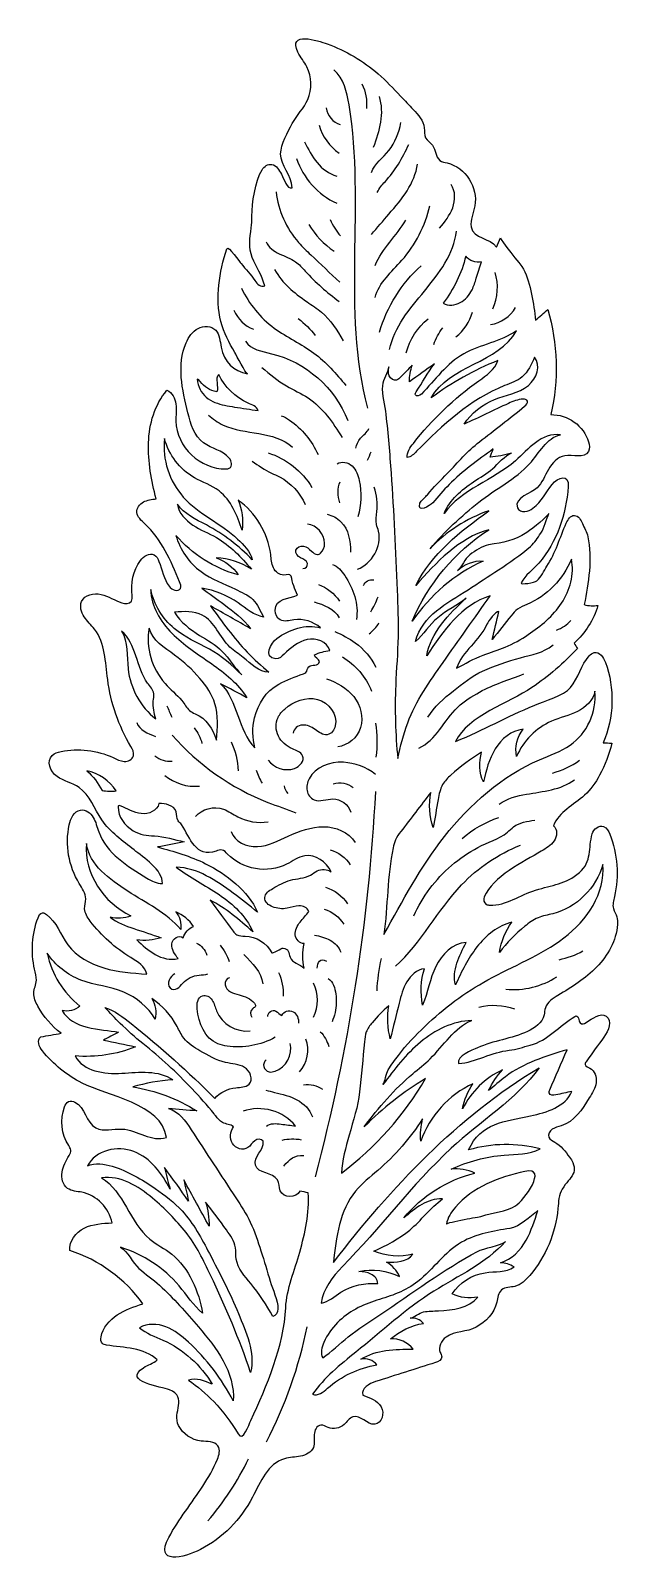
# Model space of a CAD drawing. Extents: x 8.1 to 17.7, y -25 to 0.
import ezdxf

# ---------------------------------------------------------------- set-up
doc = ezdxf.new("R2010")
doc.units = 0
doc.layers.add('LINES', color=7, linetype='CONTINUOUS')
doc.layers.add('SHAPE', color=7, linetype='CONTINUOUS')

# ---------------------------------------------------------------- blocks, each defined once
blk = doc.blocks.new('BLOCK_2')
at = {"layer": 'SHAPE', "color": 7}
for points, knots in [([(15.407, -16.543), (15.669, -16.426), (15.963, -16.396), (16.224, -16.276), (16.343, -16.221), (16.463, -16.135), (16.493, -16.007), (16.502, -15.968), (16.502, -15.928), (16.514, -15.89), (16.543, -15.796), (16.635, -15.738), (16.72, -15.688), (16.945, -15.554), (17.169, -15.413), (17.352, -15.224), (17.533, -15.036), (17.672, -14.795), (17.69, -14.533), (17.693, -14.49), (17.693, -14.447), (17.68, -14.406), (17.665, -14.36), (17.636, -14.319), (17.623, -14.273), (17.607, -14.209), (17.626, -14.141), (17.641, -14.077), (17.72, -13.741), (17.693, -13.381), (17.564, -13.061), (17.543, -13.009), (17.516, -12.955), (17.464, -12.935), (17.387, -12.905), (17.302, -12.976), (17.279, -13.055), (17.211, -13.286), (17.28, -13.507), (17.07, -13.684), (16.844, -13.874), (16.624, -13.887), (16.356, -13.971), (16.104, -14.049), (15.873, -14.227), (15.609, -14.217), (15.589, -14.216), (15.568, -14.214), (15.55, -14.204), (15.509, -14.181), (15.5, -14.123), (15.518, -14.08), (15.65, -13.753), (16.163, -13.509), (16.447, -13.338), (16.525, -13.292), (16.607, -13.245), (16.657, -13.17), (16.708, -13.095), (16.716, -12.982), (16.648, -12.921), (16.73, -12.696), (16.978, -12.587), (17.153, -12.425), (17.254, -12.332), (17.333, -12.218), (17.399, -12.098), (17.489, -11.935), (17.556, -11.758), (17.597, -11.576), (17.55, -11.573), (17.502, -11.571), (17.455, -11.568), (17.635, -11.158), (17.649, -10.679), (17.494, -10.259), (17.463, -10.175), (17.396, -10.076), (17.308, -10.098), (17.277, -10.105), (17.252, -10.127), (17.23, -10.151), (17.093, -10.297), (17.053, -10.513), (16.925, -10.667), (16.812, -10.803), (16.502, -10.885), (16.34, -10.954), (15.863, -11.155), (15.526, -11.349), (15.049, -11.55), (15.25, -11.125), (15.924, -10.921), (16.296, -10.668), (16.567, -10.484), (16.816, -10.269), (17.038, -10.029), (17.02, -10.001), (17.002, -9.973), (16.983, -9.945), (17.166, -9.78), (17.302, -9.564), (17.372, -9.328), (17.298, -9.34), (17.221, -9.336), (17.148, -9.316), (17.217, -8.966), (17.284, -8.561), (17.206, -8.208), (17.19, -8.133), (17.151, -8.064), (17.12, -7.994), (17.094, -7.933), (17.054, -7.863), (16.988, -7.862), (16.923, -7.862), (16.882, -7.928), (16.856, -7.987), (16.751, -8.221), (16.681, -8.472), (16.54, -8.689), (16.496, -8.756), (16.438, -8.873), (16.377, -8.926), (16.343, -8.957), (16.1, -8.999), (16.121, -8.958), (16.181, -8.841), (16.319, -8.741), (16.405, -8.641), (16.707, -8.292), (16.852, -7.851), (16.887, -7.391), (16.904, -7.175), (16.719, -7.24), (16.625, -7.355), (16.515, -7.491), (16.462, -7.635), (16.311, -7.742), (16.272, -7.77), (16.228, -7.796), (16.179, -7.8), (16.131, -7.804), (16.077, -7.782), (16.059, -7.736), (15.994, -7.574), (16.295, -7.495), (16.378, -7.412), (16.462, -7.328), (16.507, -7.214), (16.566, -7.111), (16.626, -7.009), (16.712, -6.908), (16.829, -6.888), (16.965, -6.865), (17.148, -6.939), (17.216, -6.819), (17.243, -6.772), (17.235, -6.714), (17.219, -6.662), (17.142, -6.401), (16.876, -6.209), (16.604, -6.218), (16.735, -5.654), (16.717, -5.057), (16.553, -4.502), (16.487, -4.561), (16.421, -4.619), (16.354, -4.677), (16.324, -4.411), (16.281, -4.085), (16.157, -3.844), (16.119, -3.77), (15.768, -3.367), (15.782, -3.334), (15.761, -3.385), (15.74, -3.437), (15.715, -3.486), (15.617, -3.328), (15.334, -3.356), (15.304, -3.157), (15.287, -3.041), (15.343, -2.929), (15.364, -2.814), (15.421, -2.513), (15.21, -2.186), (14.913, -2.114), (14.872, -2.104), (14.828, -2.097), (14.794, -2.072), (14.719, -2.016), (14.728, -1.9), (14.672, -1.825), (14.639, -1.781), (14.585, -1.753), (14.561, -1.704), (14.535, -1.655), (14.545, -1.595), (14.539, -1.54), (14.526, -1.423), (14.441, -1.328), (14.359, -1.242), (14.291, -1.17), (14.222, -1.097), (14.153, -1.024), (14.035, -0.899), (13.917, -0.775), (13.788, -0.662), (13.544, -0.45), (13.261, -0.284), (12.957, -0.172), (12.811, -0.118), (12.302, 0.043), (12.479, -0.309), (12.52, -0.392), (12.581, -0.464), (12.624, -0.546), (12.708, -0.709), (12.714, -0.909), (12.64, -1.077), (12.577, -1.22), (12.462, -1.334), (12.387, -1.47), (12.314, -1.602), (12.2, -1.813), (12.197, -1.966), (12.193, -2.161), (12.385, -2.316), (12.383, -2.517), (12.343, -2.537), (12.303, -2.49), (12.283, -2.45), (12.259, -2.399), (12.233, -2.349), (12.209, -2.298), (12.174, -2.229), (12.13, -2.152), (12.054, -2.139), (11.99, -2.128), (11.927, -2.17), (11.893, -2.226), (11.775, -2.417), (11.733, -2.763), (11.728, -2.982), (11.726, -3.046), (11.728, -3.111), (11.718, -3.174), (11.693, -3.336), (11.671, -3.497), (11.734, -3.654), (11.798, -3.813), (11.895, -3.945), (11.938, -4.118), (11.876, -4.142), (11.812, -4.089), (11.777, -4.033), (11.711, -3.927), (11.627, -3.85), (11.551, -3.752), (11.543, -3.743), (11.337, -3.449), (11.318, -3.512), (11.198, -3.897), (11.125, -4.311), (11.224, -4.701), (11.271, -4.885), (11.356, -5.044), (11.45, -5.206), (11.478, -5.254), (11.621, -5.544), (11.658, -5.552), (11.427, -5.501), (11.277, -5.366), (11.226, -5.117), (11.207, -5.021), (11.206, -4.913), (11.139, -4.842), (11.068, -4.765), (10.942, -4.761), (10.85, -4.811), (10.759, -4.86), (10.697, -4.952), (10.656, -5.048), (10.503, -5.404), (10.589, -5.812), (10.685, -6.188), (10.731, -6.37), (10.788, -6.567), (10.94, -6.678), (11.078, -6.78), (11.242, -6.792), (11.36, -6.927), (11.401, -6.975), (11.415, -7.061), (11.36, -7.091), (11.343, -7.099), (11.324, -7.101), (11.305, -7.101), (10.888, -7.113), (10.498, -6.742), (10.488, -6.325), (10.486, -6.232), (10.501, -6.137), (10.488, -6.045), (10.476, -5.952), (10.429, -5.856), (10.342, -5.82), (10.143, -6.055), (10.053, -6.369), (10.042, -6.677), (10.03, -6.985), (10.092, -7.292), (10.166, -7.591), (10.095, -7.599), (10.023, -7.608), (9.96, -7.642), (9.898, -7.676), (9.847, -7.742), (9.853, -7.813), (9.859, -7.889), (9.925, -7.945), (9.982, -7.997), (10.254, -8.249), (10.406, -8.602), (10.55, -8.944), (10.564, -8.978), (10.578, -9.018), (10.562, -9.051), (10.528, -9.117), (10.422, -9.076), (10.377, -9.016), (10.289, -8.899), (10.268, -8.746), (10.213, -8.61), (10.196, -8.568), (10.174, -8.525), (10.134, -8.504), (10.056, -8.462), (9.963, -8.525), (9.91, -8.596), (9.784, -8.763), (9.753, -8.969), (9.774, -9.171), (9.777, -9.201), (9.78, -9.234), (9.764, -9.26), (9.734, -9.309), (9.663, -9.304), (9.609, -9.287), (9.492, -9.249), (9.388, -9.178), (9.268, -9.15), (9.149, -9.122), (9, -9.153), (8.951, -9.266), (8.916, -9.346), (8.944, -9.441), (8.993, -9.514), (9.041, -9.587), (9.108, -9.646), (9.161, -9.716), (9.335, -9.945), (9.338, -10.253), (9.376, -10.538), (9.427, -10.922), (9.556, -11.295), (9.753, -11.629), (9.78, -11.676), (9.81, -11.728), (9.797, -11.781), (9.781, -11.842), (9.71, -11.875), (9.647, -11.872), (9.583, -11.868), (9.525, -11.837), (9.468, -11.811), (9.203, -11.689), (8.901, -11.654), (8.616, -11.711), (8.563, -11.721), (8.508, -11.736), (8.47, -11.774), (8.374, -11.868), (8.441, -12.04), (8.55, -12.118), (8.66, -12.196), (8.799, -12.223), (8.909, -12.3), (9.087, -12.423), (9.159, -12.647), (9.281, -12.826), (9.418, -13.027), (9.619, -13.168), (9.808, -13.317), (9.953, -13.432), (10.285, -13.65), (10.268, -13.861), (10.177, -13.868), (10.093, -13.82), (10.015, -13.774), (9.697, -13.584), (9.358, -13.369), (9.231, -13.022), (9.201, -12.943), (9.184, -12.858), (9.141, -12.785), (9.097, -12.712), (9.017, -12.652), (8.933, -12.666), (8.826, -12.683), (8.772, -12.803), (8.749, -12.908), (8.68, -13.232), (8.739, -13.583), (8.913, -13.865), (8.961, -13.943), (9.019, -14.024), (9.019, -14.116), (9.019, -14.169), (8.998, -14.221), (9, -14.274), (9.002, -14.349), (9.046, -14.416), (9.091, -14.476), (9.272, -14.714), (9.498, -14.917), (9.752, -15.072), (9.863, -15.14), (9.991, -15.214), (10.014, -15.341), (9.779, -15.325), (9.541, -15.308), (9.314, -15.241), (9.087, -15.175), (8.87, -15.054), (8.728, -14.864), (8.607, -14.7), (8.542, -14.487), (8.376, -14.367), (8.357, -14.353), (8.334, -14.341), (8.311, -14.344), (8.274, -14.348), (8.254, -14.387), (8.24, -14.422), (8.14, -14.688), (8.121, -14.984), (8.185, -15.261), (8.199, -15.32), (8.217, -15.38), (8.213, -15.441), (8.208, -15.512), (8.174, -15.58), (8.171, -15.652), (8.169, -15.727), (8.201, -15.799), (8.237, -15.864), (8.332, -16.034), (8.462, -16.185), (8.616, -16.305), (8.506, -16.325), (8.396, -16.344), (8.286, -16.364), (8.213, -16.413), (8.258, -16.526), (8.313, -16.593), (8.489, -16.811), (8.711, -16.991), (8.96, -17.119), (9.351, -17.32), (10.263, -17.457), (10.333, -18.003), (10.099, -18.09), (9.859, -17.879), (9.61, -17.867), (9.466, -17.86), (9.311, -17.918), (9.185, -17.848), (9.024, -17.76), (9.006, -17.512), (8.843, -17.428), (8.811, -17.411), (8.771, -17.403), (8.738, -17.418), (8.704, -17.434), (8.686, -17.471), (8.673, -17.506), (8.596, -17.712), (8.622, -17.953), (8.74, -18.138), (8.755, -18.161), (8.771, -18.184), (8.774, -18.212), (8.777, -18.243), (8.762, -18.273), (8.746, -18.301), (8.699, -18.387), (8.649, -18.474), (8.633, -18.571), (8.617, -18.667), (8.643, -18.778), (8.723, -18.835), (8.789, -18.882), (8.875, -18.884), (8.955, -18.899), (9.198, -18.947), (9.402, -19.154), (9.448, -19.397), (9.293, -19.405), (9.134, -19.414), (8.995, -19.482), (8.856, -19.551), (8.742, -19.695), (8.759, -19.849), (9.235, -20.002), (9.659, -20.311), (9.95, -20.717), (9.805, -20.765), (9.659, -20.814), (9.532, -20.899), (9.405, -20.983), (9.297, -21.108), (9.268, -21.258), (9.261, -21.296), (9.261, -21.341), (9.29, -21.367), (9.308, -21.382), (9.332, -21.387), (9.356, -21.391), (9.645, -21.435), (9.971, -21.431), (10.184, -21.631), (10.122, -21.692), (10.03, -21.711), (9.958, -21.759), (9.608, -21.99), (10.262, -22.07), (10.382, -22.118), (10.693, -22.244), (10.422, -22.485), (10.533, -22.703), (10.604, -22.841), (10.747, -22.939), (10.901, -22.955), (11, -22.965), (11.121, -22.953), (11.175, -23.036), (11.217, -23.099), (11.194, -23.183), (11.165, -23.253), (11.039, -23.561), (10.835, -23.827), (10.645, -24.098), (10.548, -24.237), (10.453, -24.377), (10.373, -24.527), (10.13, -24.982), (10.617, -24.862), (10.888, -24.724), (11.251, -24.541), (11.547, -24.231), (11.736, -23.873), (11.868, -23.624), (11.988, -23.321), (12.259, -23.243), (12.344, -23.218), (12.434, -23.221), (12.521, -23.203), (12.608, -23.186), (12.698, -23.141), (12.731, -23.058), (12.756, -22.993), (12.74, -22.921), (12.744, -22.851), (12.747, -22.782), (12.785, -22.701), (12.854, -22.696), (12.896, -22.693), (12.934, -22.719), (12.973, -22.734), (13.058, -22.768), (13.163, -22.749), (13.231, -22.687), (13.279, -22.644), (13.314, -22.58), (13.376, -22.561), (13.499, -22.524), (13.603, -22.692), (13.731, -22.681), (13.851, -22.671), (13.896, -22.5), (13.834, -22.397), (13.771, -22.294), (13.649, -22.246), (13.536, -22.205), (13.506, -22.097), (13.638, -22.02), (13.745, -21.986), (14.071, -21.882), (14.396, -21.779), (14.721, -21.675), (14.769, -21.66), (14.826, -21.632), (14.825, -21.581), (14.825, -21.557), (14.81, -21.536), (14.8, -21.514), (14.76, -21.424), (14.813, -21.315), (14.894, -21.259), (15.041, -21.157), (15.232, -21.186), (15.388, -21.098), (15.544, -21.01), (15.681, -20.873), (15.723, -20.693), (15.74, -20.621), (15.744, -20.538), (15.801, -20.49), (15.859, -20.441), (15.944, -20.45), (16.018, -20.433), (16.117, -20.408), (16.195, -20.332), (16.261, -20.255), (16.521, -19.949), (16.683, -19.562), (16.719, -19.162), (16.729, -19.053), (16.731, -18.938), (16.789, -18.846), (16.92, -18.638), (17.087, -18.574), (16.909, -18.328), (16.84, -18.233), (16.769, -18.136), (16.667, -18.079), (16.631, -18.058), (16.588, -18.041), (16.572, -18.002), (16.551, -17.955), (16.583, -17.898), (16.626, -17.87), (16.67, -17.842), (16.723, -17.834), (16.772, -17.817), (16.982, -17.748), (17.115, -17.547), (17.231, -17.36), (17.279, -17.282), (17.328, -17.201), (17.342, -17.111), (17.354, -17.02), (17.321, -16.916), (17.24, -16.874), (17.21, -16.859), (17.171, -16.847), (17.166, -16.814), (17.162, -16.793), (17.175, -16.773), (17.188, -16.756), (17.282, -16.627), (17.376, -16.497), (17.47, -16.367), (17.545, -16.265), (17.612, -16.102), (17.507, -16.029), (17.407, -15.96), (17.283, -16.066), (17.179, -16.131), (17.149, -16.15), (17.106, -16.164), (17.08, -16.138), (17.06, -16.119), (17.064, -16.086), (17.056, -16.059), (17.049, -16.032), (17.011, -16.009), (16.996, -16.033), (16.739, -16.18), (16.553, -16.427), (16.267, -16.5), (16.148, -16.53), (16.047, -16.572), (15.925, -16.583), (15.64, -16.61), (15.382, -16.781), (15.096, -16.801), (15.06, -16.675), (15.321, -16.581), (15.407, -16.543)], [0, 0, 0, 0, 1, 1, 1, 2, 2, 2, 3, 3, 3, 4, 4, 4, 5, 5, 5, 6, 6, 6, 7, 7, 7, 8, 8, 8, 9, 9, 9, 10, 10, 10, 11, 11, 11, 12, 12, 12, 13, 13, 13, 14, 14, 14, 15, 15, 15, 16, 16, 16, 17, 17, 17, 18, 18, 18, 19, 19, 19, 20, 20, 20, 21, 21, 21, 22, 22, 22, 23, 23, 23, 24, 24, 24, 25, 25, 25, 26, 26, 26, 27, 27, 27, 28, 28, 28, 29, 29, 29, 30, 30, 30, 31, 31, 31, 32, 32, 32, 33, 33, 33, 34, 34, 34, 35, 35, 35, 36, 36, 36, 37, 37, 37, 38, 38, 38, 39, 39, 39, 40, 40, 40, 41, 41, 41, 42, 42, 42, 43, 43, 43, 44, 44, 44, 45, 45, 45, 46, 46, 46, 47, 47, 47, 48, 48, 48, 49, 49, 49, 50, 50, 50, 51, 51, 51, 52, 52, 52, 53, 53, 53, 54, 54, 54, 55, 55, 55, 56, 56, 56, 57, 57, 57, 58, 58, 58, 59, 59, 59, 60, 60, 60, 61, 61, 61, 62, 62, 62, 63, 63, 63, 64, 64, 64, 65, 65, 65, 66, 66, 66, 67, 67, 67, 68, 68, 68, 69, 69, 69, 70, 70, 70, 71, 71, 71, 72, 72, 72, 73, 73, 73, 74, 74, 74, 75, 75, 75, 76, 76, 76, 77, 77, 77, 78, 78, 78, 79, 79, 79, 80, 80, 80, 81, 81, 81, 82, 82, 82, 83, 83, 83, 84, 84, 84, 85, 85, 85, 86, 86, 86, 87, 87, 87, 88, 88, 88, 89, 89, 89, 90, 90, 90, 91, 91, 91, 92, 92, 92, 93, 93, 93, 94, 94, 94, 95, 95, 95, 96, 96, 96, 97, 97, 97, 98, 98, 98, 99, 99, 99, 100, 100, 100, 101, 101, 101, 102, 102, 102, 103, 103, 103, 104, 104, 104, 105, 105, 105, 106, 106, 106, 107, 107, 107, 108, 108, 108, 109, 109, 109, 110, 110, 110, 111, 111, 111, 112, 112, 112, 113, 113, 113, 114, 114, 114, 115, 115, 115, 116, 116, 116, 117, 117, 117, 118, 118, 118, 119, 119, 119, 120, 120, 120, 121, 121, 121, 122, 122, 122, 123, 123, 123, 124, 124, 124, 125, 125, 125, 126, 126, 126, 127, 127, 127, 128, 128, 128, 129, 129, 129, 130, 130, 130, 131, 131, 131, 132, 132, 132, 133, 133, 133, 134, 134, 134, 135, 135, 135, 136, 136, 136, 137, 137, 137, 138, 138, 138, 139, 139, 139, 140, 140, 140, 141, 141, 141, 142, 142, 142, 143, 143, 143, 144, 144, 144, 145, 145, 145, 146, 146, 146, 147, 147, 147, 148, 148, 148, 149, 149, 149, 150, 150, 150, 151, 151, 151, 152, 152, 152, 153, 153, 153, 154, 154, 154, 155, 155, 155, 156, 156, 156, 157, 157, 157, 158, 158, 158, 159, 159, 159, 160, 160, 160, 161, 161, 161, 162, 162, 162, 163, 163, 163, 164, 164, 164, 165, 165, 165, 166, 166, 166, 167, 167, 167, 168, 168, 168, 169, 169, 169, 170, 170, 170, 171, 171, 171, 172, 172, 172, 173, 173, 173, 174, 174, 174, 175, 175, 175, 176, 176, 176, 177, 177, 177, 178, 178, 178, 179, 179, 179, 180, 180, 180, 181, 181, 181, 182, 182, 182, 183, 183, 183, 184, 184, 184, 185, 185, 185, 186, 186, 186, 187, 187, 187, 188, 188, 188, 189, 189, 189, 190, 190, 190, 191, 191, 191, 192, 192, 192, 193, 193, 193, 194, 194, 194, 195, 195, 195, 196, 196, 196, 197, 197, 197, 198, 198, 198, 199, 199, 199, 200, 200, 200, 201, 201, 201, 202, 202, 202, 203, 203, 203, 204, 204, 204, 205, 205, 205, 206, 206, 206, 207, 207, 207, 208, 208, 208, 209, 209, 209, 210, 210, 210, 211, 211, 211, 212, 212, 212, 213, 213, 213, 214, 214, 214, 215, 215, 215, 216, 216, 216, 217, 217, 217, 218, 218, 218, 219, 219, 219, 220, 220, 220, 221, 221, 221, 222, 222, 222, 223, 223, 223, 224, 224, 224, 225, 225, 225, 226, 226, 226, 227, 227, 227, 228, 228, 228, 229, 229, 229, 230, 230, 230, 230]), ([(15.217, -3.632), (15.273, -3.711), (15.38, -3.749), (15.474, -3.725), (15.445, -3.815), (15.417, -3.905), (15.388, -3.994), (15.368, -4.058), (15.348, -4.121), (15.318, -4.181), (15.275, -4.267), (15.211, -4.345), (15.126, -4.391), (15.04, -4.437), (14.933, -4.446), (14.847, -4.402), (15.022, -4.175), (15.148, -3.911), (15.217, -3.632)], [0, 0, 0, 0, 1, 1, 1, 2, 2, 2, 3, 3, 3, 4, 4, 4, 5, 5, 5, 6, 6, 6, 6]), ([(13.857, -5.747), (13.865, -5.64), (13.946, -5.542), (13.959, -5.439), (13.953, -5.489), (13.949, -5.542), (13.969, -5.587), (13.989, -5.633), (14.041, -5.669), (14.089, -5.654), (14.114, -5.647), (14.133, -5.627), (14.152, -5.608), (14.216, -5.542), (14.279, -5.477), (14.343, -5.412), (14.313, -5.498), (14.298, -5.59), (14.297, -5.682), (14.433, -5.584), (14.569, -5.487), (14.706, -5.389), (14.592, -5.536), (14.509, -5.692), (14.409, -5.846), (14.399, -5.861), (14.389, -5.878), (14.394, -5.895), (14.407, -5.933), (14.465, -5.91), (14.492, -5.882), (14.714, -5.653), (14.906, -5.385), (15.182, -5.227), (15.454, -5.071), (15.788, -5.035), (16.041, -4.849), (15.757, -5.376), (14.94, -5.418), (14.654, -5.944), (14.987, -5.696), (15.352, -5.491), (15.738, -5.336), (15.692, -5.482), (15.554, -5.577), (15.428, -5.666), (15.025, -5.952), (14.664, -6.297), (14.361, -6.687), (14.308, -6.755), (14.255, -6.831), (14.26, -6.917), (14.322, -6.908), (14.371, -6.861), (14.415, -6.816), (14.837, -6.387), (15.292, -5.968), (15.85, -5.745), (15.949, -5.706), (16.053, -5.671), (16.135, -5.603), (16.234, -5.52), (16.289, -5.397), (16.338, -5.278), (16.449, -5.415), (16.374, -5.631), (16.237, -5.742), (16.074, -5.875), (15.871, -5.898), (15.684, -5.972), (15.498, -6.044), (15.295, -6.203), (15.191, -6.374), (15.431, -6.261), (15.671, -6.147), (15.912, -6.034), (15.99, -5.998), (16.064, -5.971), (16.15, -5.963), (16.178, -5.96), (16.211, -5.97), (16.221, -5.996), (16.233, -6.028), (16.203, -6.06), (16.176, -6.082), (15.933, -6.278), (15.687, -6.471), (15.439, -6.661), (15.243, -6.81), (15.092, -6.997), (14.919, -7.173), (14.807, -7.288), (14.69, -7.399), (14.59, -7.525), (14.566, -7.556), (14.479, -7.629), (14.469, -7.661), (14.412, -7.843), (14.635, -7.7), (14.677, -7.657), (14.769, -7.559), (14.852, -7.451), (14.945, -7.357), (15.156, -7.144), (15.421, -6.955), (15.663, -6.778), (15.646, -6.824), (15.629, -6.869), (15.612, -6.914), (15.73, -6.9), (15.847, -6.878), (15.961, -6.847), (15.854, -6.876), (15.741, -7.027), (15.657, -7.097), (15.56, -7.178), (15.447, -7.242), (15.343, -7.313), (15.149, -7.448), (14.953, -7.601), (14.865, -7.828), (15.146, -7.435), (15.66, -7.289), (16.025, -6.972), (16.136, -6.876), (16.234, -6.763), (16.351, -6.675), (16.469, -6.587), (16.616, -6.524), (16.762, -6.547), (16.53, -6.592), (16.417, -6.847), (16.257, -7.02), (16.03, -7.266), (15.692, -7.436), (15.43, -7.645), (15.143, -7.875), (14.871, -8.124), (14.634, -8.406), (14.896, -8.126), (15.227, -7.911), (15.59, -7.786), (15.124, -8.122), (14.658, -8.493), (14.399, -9.006), (14.737, -8.627), (15.102, -8.231), (15.59, -8.094), (15.038, -8.452), (14.597, -8.98), (14.343, -9.588), (14.63, -9.162), (15.036, -8.818), (15.502, -8.605), (15.349, -8.594), (15.192, -8.653), (15.083, -8.762), (15.159, -8.686), (15.194, -8.579), (15.283, -8.506), (15.37, -8.434), (15.477, -8.363), (15.589, -8.342), (15.839, -8.297), (15.989, -8.281), (16.212, -8.139), (16.319, -8.07), (16.554, -7.873), (16.573, -7.83), (16.54, -7.906), (16.491, -8.077), (16.441, -8.149), (16.383, -8.232), (16.347, -8.298), (16.272, -8.366), (16.111, -8.509), (15.931, -8.63), (15.751, -8.747), (15.585, -8.856), (15.42, -8.964), (15.254, -9.073), (14.905, -9.302), (14.513, -9.482), (14.395, -9.919), (14.528, -9.795), (14.622, -9.651), (14.758, -9.531), (14.898, -9.407), (15.089, -9.331), (15.223, -9.208), (14.942, -9.475), (14.646, -9.769), (14.579, -10.151), (14.847, -9.747), (15.15, -9.315), (15.613, -9.173), (15.358, -9.535), (15.102, -9.897), (14.846, -10.259), (14.626, -10.57), (14.404, -10.886), (14.269, -11.242), (14.198, -11.431), (14.153, -11.628), (14.107, -11.825), (14.069, -11.428), (14.057, -11.029), (14.073, -10.63), (14.084, -10.366), (14.107, -10.102), (14.112, -9.838), (14.118, -9.586), (14.107, -9.334), (14.097, -9.082), (14.07, -8.444), (14.044, -7.807), (13.998, -7.171), (13.975, -6.853), (13.948, -6.535), (13.913, -6.218), (13.897, -6.071), (13.845, -5.894), (13.857, -5.747)], [0, 0, 0, 0, 1, 1, 1, 2, 2, 2, 3, 3, 3, 4, 4, 4, 5, 5, 5, 6, 6, 6, 7, 7, 7, 8, 8, 8, 9, 9, 9, 10, 10, 10, 11, 11, 11, 12, 12, 12, 13, 13, 13, 14, 14, 14, 15, 15, 15, 16, 16, 16, 17, 17, 17, 18, 18, 18, 19, 19, 19, 20, 20, 20, 21, 21, 21, 22, 22, 22, 23, 23, 23, 24, 24, 24, 25, 25, 25, 26, 26, 26, 27, 27, 27, 28, 28, 28, 29, 29, 29, 30, 30, 30, 31, 31, 31, 32, 32, 32, 33, 33, 33, 34, 34, 34, 35, 35, 35, 36, 36, 36, 37, 37, 37, 38, 38, 38, 39, 39, 39, 40, 40, 40, 41, 41, 41, 42, 42, 42, 43, 43, 43, 44, 44, 44, 45, 45, 45, 46, 46, 46, 47, 47, 47, 48, 48, 48, 49, 49, 49, 50, 50, 50, 51, 51, 51, 52, 52, 52, 53, 53, 53, 54, 54, 54, 55, 55, 55, 56, 56, 56, 57, 57, 57, 58, 58, 58, 59, 59, 59, 60, 60, 60, 61, 61, 61, 62, 62, 62, 63, 63, 63, 64, 64, 64, 65, 65, 65, 66, 66, 66, 67, 67, 67, 68, 68, 68, 69, 69, 69, 70, 70, 70, 71, 71, 71, 72, 72, 72, 73, 73, 73, 74, 74, 74, 74]), ([(11.126, -6.018), (11.025, -5.976), (10.931, -5.905), (10.882, -5.807), (10.857, -5.755), (10.846, -5.698), (10.834, -5.642), (10.856, -5.639), (10.872, -5.66), (10.885, -5.678), (10.949, -5.766), (11.048, -5.828), (11.155, -5.846), (11.194, -5.756), (11.118, -5.631), (11.188, -5.562), (11.285, -5.768), (11.458, -5.936), (11.667, -6.028), (11.732, -6.057), (11.807, -6.086), (11.831, -6.152), (11.703, -6.133), (11.574, -6.113), (11.446, -6.094), (11.337, -6.077), (11.228, -6.06), (11.126, -6.018)], [0, 0, 0, 0, 1, 1, 1, 2, 2, 2, 3, 3, 3, 4, 4, 4, 5, 5, 5, 6, 6, 6, 7, 7, 7, 8, 8, 8, 9, 9, 9, 9]), ([(10.461, -9.705), (10.633, -9.848), (10.841, -9.937), (11.036, -10.043), (11.232, -10.15), (11.407, -10.306), (11.566, -10.463), (11.447, -10.346), (11.358, -10.194), (11.238, -10.073), (11.134, -9.968), (11.002, -9.896), (10.876, -9.817), (10.717, -9.719), (10.564, -9.603), (10.467, -9.441), (10.619, -9.427), (10.782, -9.416), (10.918, -9.487), (11.124, -9.593), (11.202, -9.847), (11.369, -10.007), (11.436, -10.071), (11.515, -10.119), (11.587, -10.176), (11.717, -10.279), (11.842, -10.421), (12.007, -10.418), (11.884, -10.315), (11.764, -10.208), (11.653, -10.092), (11.43, -9.86), (11.241, -9.598), (11.053, -9.337), (11.271, -9.461), (11.49, -9.584), (11.708, -9.708), (11.589, -9.549), (11.428, -9.429), (11.269, -9.311), (11.15, -9.222), (11.03, -9.133), (10.911, -9.045), (11.123, -9.083), (11.327, -9.167), (11.505, -9.288), (11.636, -9.379), (11.762, -9.493), (11.919, -9.519), (11.865, -9.425), (11.819, -9.309), (11.744, -9.232), (11.672, -9.158), (11.553, -9.11), (11.46, -9.066), (11.271, -8.975), (11.07, -8.903), (10.899, -8.778), (10.701, -8.634), (10.554, -8.422), (10.489, -8.186), (10.752, -8.497), (11.112, -8.724), (11.506, -8.829), (11.419, -8.703), (11.292, -8.605), (11.147, -8.554), (11.35, -8.561), (11.551, -8.625), (11.721, -8.737), (11.552, -8.544), (11.374, -8.352), (11.151, -8.223), (11.025, -8.15), (10.887, -8.099), (10.765, -8.018), (10.643, -7.939), (10.535, -7.822), (10.513, -7.677), (10.622, -7.841), (10.813, -7.924), (10.986, -8.017), (11.263, -8.165), (11.516, -8.357), (11.733, -8.583), (11.709, -8.461), (11.585, -8.329), (11.496, -8.246), (11.222, -7.991), (10.859, -7.84), (10.609, -7.561), (10.38, -7.305), (10.265, -6.95), (10.302, -6.608), (10.372, -6.874), (10.552, -7.109), (10.791, -7.247), (10.923, -7.322), (11.072, -7.369), (11.193, -7.462), (11.393, -7.614), (11.486, -7.865), (11.57, -8.101), (11.589, -7.935), (11.566, -7.764), (11.502, -7.609), (11.791, -7.817), (11.988, -8.146), (12.035, -8.498), (12.044, -8.572), (12.048, -8.647), (12.079, -8.715), (12.11, -8.782), (12.177, -8.84), (12.251, -8.833), (12.293, -8.829), (12.351, -8.811), (12.369, -8.85), (12.389, -8.957), (12.424, -9.062), (12.472, -9.16), (12.324, -9.234), (12.117, -9.196), (12.109, -9.412), (12.106, -9.473), (12.135, -9.537), (12.189, -9.565), (12.256, -9.601), (12.336, -9.574), (12.411, -9.563), (12.566, -9.54), (12.731, -9.59), (12.847, -9.696), (12.605, -9.62), (12.333, -9.726), (12.136, -9.867), (12.042, -9.934), (11.9, -10.183), (12.121, -10.198), (12.172, -10.201), (12.216, -10.162), (12.253, -10.126), (12.362, -10.022), (12.482, -9.918), (12.629, -9.886), (12.776, -9.854), (12.955, -9.92), (13, -10.064), (12.913, -10.074), (12.828, -10.098), (12.749, -10.134), (12.748, -10.181), (12.826, -10.199), (12.828, -10.246), (12.828, -10.281), (12.788, -10.3), (12.753, -10.304), (12.719, -10.307), (12.68, -10.305), (12.656, -10.33), (12.631, -10.355), (12.632, -10.398), (12.607, -10.422), (12.596, -10.432), (12.582, -10.438), (12.569, -10.443), (12.433, -10.494), (12.293, -10.54), (12.166, -10.612), (11.95, -10.733), (11.836, -10.928), (11.772, -11.162), (11.728, -11.321), (11.737, -11.491), (11.778, -11.65), (11.494, -11.369), (11.505, -10.88), (11.216, -10.605), (11.36, -10.682), (11.504, -10.759), (11.648, -10.836), (11.505, -10.606), (11.288, -10.432), (11.067, -10.277), (10.846, -10.121), (10.614, -9.976), (10.424, -9.783), (10.233, -9.591), (10.085, -9.341), (10.078, -9.07), (10.131, -9.316), (10.268, -9.543), (10.461, -9.705)], [0, 0, 0, 0, 1, 1, 1, 2, 2, 2, 3, 3, 3, 4, 4, 4, 5, 5, 5, 6, 6, 6, 7, 7, 7, 8, 8, 8, 9, 9, 9, 10, 10, 10, 11, 11, 11, 12, 12, 12, 13, 13, 13, 14, 14, 14, 15, 15, 15, 16, 16, 16, 17, 17, 17, 18, 18, 18, 19, 19, 19, 20, 20, 20, 21, 21, 21, 22, 22, 22, 23, 23, 23, 24, 24, 24, 25, 25, 25, 26, 26, 26, 27, 27, 27, 28, 28, 28, 29, 29, 29, 30, 30, 30, 31, 31, 31, 32, 32, 32, 33, 33, 33, 34, 34, 34, 35, 35, 35, 36, 36, 36, 37, 37, 37, 38, 38, 38, 39, 39, 39, 40, 40, 40, 41, 41, 41, 42, 42, 42, 43, 43, 43, 44, 44, 44, 45, 45, 45, 46, 46, 46, 47, 47, 47, 48, 48, 48, 49, 49, 49, 50, 50, 50, 51, 51, 51, 52, 52, 52, 53, 53, 53, 54, 54, 54, 55, 55, 55, 56, 56, 56, 57, 57, 57, 58, 58, 58, 59, 59, 59, 60, 60, 60, 61, 61, 61, 62, 62, 62, 63, 63, 63, 64, 64, 64, 64]), ([(16.212, -9.314), (16.538, -9.176), (16.806, -8.905), (16.938, -8.576), (16.99, -8.822), (16.916, -9.082), (16.778, -9.292), (16.641, -9.501), (16.443, -9.666), (16.234, -9.804), (16.116, -9.883), (15.992, -9.955), (15.86, -10.01), (15.742, -10.059), (15.619, -10.094), (15.5, -10.14), (15.349, -10.199), (15.207, -10.277), (15.065, -10.354), (15.159, -10.077), (15.442, -9.902), (15.562, -9.634), (15.582, -9.587), (15.706, -9.421), (15.757, -9.427), (15.721, -9.579), (15.684, -9.732), (15.648, -9.884), (15.752, -9.755), (15.855, -9.625), (15.958, -9.496), (15.989, -9.457), (16.02, -9.418), (16.06, -9.389), (16.106, -9.355), (16.16, -9.336), (16.212, -9.314)], [0, 0, 0, 0, 1, 1, 1, 2, 2, 2, 3, 3, 3, 4, 4, 4, 5, 5, 5, 6, 6, 6, 7, 7, 7, 8, 8, 8, 9, 9, 9, 10, 10, 10, 11, 11, 11, 12, 12, 12, 12]), ([(9.71, -10.363), (9.687, -10.153), (9.715, -9.924), (9.601, -9.746), (9.846, -9.952), (9.838, -10.337), (10.028, -10.595), (10.068, -10.65), (10.118, -10.702), (10.128, -10.769), (10.134, -10.809), (10.124, -10.848), (10.12, -10.888), (10.111, -10.987), (10.135, -11.085), (10.16, -11.18), (9.91, -10.982), (9.744, -10.68), (9.71, -10.363)], [0, 0, 0, 0, 1, 1, 1, 2, 2, 2, 3, 3, 3, 4, 4, 4, 5, 5, 5, 6, 6, 6, 6]), ([(10.051, -9.699), (10.105, -9.898), (10.301, -10.017), (10.467, -10.139), (10.619, -10.249), (10.757, -10.377), (10.879, -10.519), (10.984, -10.642), (11.079, -10.778), (11.126, -10.933), (11.184, -11.123), (11.168, -11.326), (11.151, -11.524), (11.086, -11.344), (10.989, -11.168), (10.805, -11.097), (10.766, -11.082), (10.737, -11.064), (10.713, -11.042), (10.663, -10.998), (10.633, -10.942), (10.583, -10.88), (10.501, -10.78), (10.397, -10.699), (10.311, -10.602), (10.096, -10.36), (9.997, -10.018), (10.051, -9.699)], [0, 0, 0, 0, 1, 1, 1, 2, 2, 2, 3, 3, 3, 4, 4, 4, 5, 5, 5, 6, 6, 6, 7, 7, 7, 8, 8, 8, 9, 9, 9, 9]), ([(15.475, -11.722), (15.426, -11.881), (15.436, -12.057), (15.503, -12.208), (15.548, -12.022), (15.595, -11.832), (15.696, -11.668), (15.796, -11.504), (15.96, -11.367), (16.151, -11.349), (16.053, -11.471), (16.013, -11.638), (16.045, -11.791), (16.154, -11.537), (16.362, -11.327), (16.614, -11.217), (16.753, -11.156), (16.903, -11.124), (17.038, -11.058), (17.173, -10.991), (17.299, -10.877), (17.322, -10.728), (17.357, -11.065), (17.196, -11.415), (16.918, -11.608), (16.766, -11.713), (16.588, -11.772), (16.419, -11.845), (15.802, -12.11), (15.286, -12.573), (14.868, -13.098), (14.475, -13.603), (14.189, -14.144), (13.881, -14.697), (13.945, -14.228), (13.934, -13.742), (14.033, -13.281), (14.042, -13.238), (14.052, -13.194), (14.07, -13.154), (14.091, -13.104), (14.124, -13.061), (14.157, -13.018), (14.32, -12.805), (14.482, -12.592), (14.644, -12.379), (14.61, -12.569), (14.624, -12.768), (14.685, -12.952), (14.712, -12.798), (14.739, -12.645), (14.766, -12.492), (14.781, -12.408), (14.797, -12.323), (14.839, -12.25), (14.873, -12.19), (14.924, -12.141), (14.975, -12.095), (15.13, -11.955), (15.297, -11.831), (15.475, -11.722)], [0, 0, 0, 0, 1, 1, 1, 2, 2, 2, 3, 3, 3, 4, 4, 4, 5, 5, 5, 6, 6, 6, 7, 7, 7, 8, 8, 8, 9, 9, 9, 10, 10, 10, 11, 11, 11, 12, 12, 12, 13, 13, 13, 14, 14, 14, 15, 15, 15, 16, 16, 16, 17, 17, 17, 18, 18, 18, 19, 19, 19, 20, 20, 20, 20]), ([(9.284, -12.349), (9.224, -12.226), (9.139, -12.115), (9.035, -12.025), (9.231, -12.066), (9.408, -12.187), (9.517, -12.354), (9.44, -12.361), (9.361, -12.359), (9.284, -12.349)], [0, 0, 0, 0, 1, 1, 1, 2, 2, 2, 3, 3, 3, 3]), ([(12.682, -13.726), (12.583, -13.78), (12.465, -13.781), (12.356, -13.811), (12.254, -13.838), (12.16, -13.892), (12.068, -13.945), (12.008, -13.98), (11.941, -14.026), (11.938, -14.094), (11.934, -14.164), (11.999, -14.218), (12.064, -14.243), (12.139, -14.274), (12.223, -14.282), (12.303, -14.268), (12.368, -14.256), (12.431, -14.23), (12.496, -14.227), (12.562, -14.225), (12.637, -14.255), (12.655, -14.319), (12.614, -14.381), (12.559, -14.433), (12.513, -14.493), (12.467, -14.553), (12.43, -14.624), (12.436, -14.699), (12.442, -14.774), (12.504, -14.848), (12.579, -14.844), (12.549, -14.976), (12.55, -15.114), (12.581, -15.246), (12.509, -15.178), (12.387, -15.158), (12.352, -15.066), (12.326, -14.996), (12.327, -14.922), (12.237, -14.917), (12.216, -14.916), (12.061, -15.01), (12.052, -14.994), (11.97, -14.834), (11.796, -14.725), (11.616, -14.721), (11.57, -14.72), (11.522, -14.724), (11.483, -14.701), (11.458, -14.687), (11.439, -14.663), (11.422, -14.64), (11.297, -14.471), (11.172, -14.303), (11.047, -14.135), (11.304, -14.265), (11.524, -14.458), (11.741, -14.649), (11.634, -14.395), (11.42, -14.2), (11.192, -14.045), (10.964, -13.889), (10.716, -13.764), (10.495, -13.598), (10.841, -13.605), (11.145, -13.817), (11.424, -14.022), (11.559, -14.122), (11.694, -14.221), (11.821, -14.331), (11.664, -13.978), (11.311, -13.71), (10.972, -13.541), (10.725, -13.416), (10.456, -13.342), (10.19, -13.268), (10.335, -13.24), (10.48, -13.212), (10.626, -13.183), (10.468, -13.15), (10.3, -13.095), (10.139, -13.087), (10.009, -13.08), (9.909, -13.071), (9.791, -13.002), (9.653, -12.92), (9.545, -12.775), (9.545, -12.615), (9.545, -12.608), (9.546, -12.6), (9.551, -12.595), (9.558, -12.588), (9.571, -12.591), (9.58, -12.595), (9.693, -12.642), (9.801, -12.708), (9.923, -12.723), (10.044, -12.738), (10.188, -12.678), (10.213, -12.558), (10.268, -12.561), (10.324, -12.565), (10.376, -12.584), (10.428, -12.603), (10.475, -12.641), (10.493, -12.694), (10.508, -12.741), (10.498, -12.797), (10.525, -12.839), (10.54, -12.863), (10.565, -12.88), (10.581, -12.904), (10.724, -13.122), (10.812, -13.451), (11.144, -13.335), (11.176, -13.324), (11.209, -13.311), (11.242, -13.318), (11.278, -13.326), (11.305, -13.356), (11.33, -13.383), (11.571, -13.636), (11.983, -13.707), (12.295, -13.549), (12.392, -13.5), (12.482, -13.43), (12.589, -13.413), (12.767, -13.383), (12.941, -13.511), (13.023, -13.671), (12.954, -13.63), (12.864, -13.625), (12.791, -13.659), (12.752, -13.677), (12.719, -13.705), (12.682, -13.726)], [0, 0, 0, 0, 1, 1, 1, 2, 2, 2, 3, 3, 3, 4, 4, 4, 5, 5, 5, 6, 6, 6, 7, 7, 7, 8, 8, 8, 9, 9, 9, 10, 10, 10, 11, 11, 11, 12, 12, 12, 13, 13, 13, 14, 14, 14, 15, 15, 15, 16, 16, 16, 17, 17, 17, 18, 18, 18, 19, 19, 19, 20, 20, 20, 21, 21, 21, 22, 22, 22, 23, 23, 23, 24, 24, 24, 25, 25, 25, 26, 26, 26, 27, 27, 27, 28, 28, 28, 29, 29, 29, 30, 30, 30, 31, 31, 31, 32, 32, 32, 33, 33, 33, 34, 34, 34, 35, 35, 35, 36, 36, 36, 37, 37, 37, 38, 38, 38, 39, 39, 39, 40, 40, 40, 41, 41, 41, 42, 42, 42, 43, 43, 43, 44, 44, 44, 45, 45, 45, 45]), ([(9.85, -14.781), (9.982, -14.802), (10.12, -14.791), (10.247, -14.747), (10.099, -14.697), (9.951, -14.648), (9.804, -14.599), (9.667, -14.553), (9.527, -14.506), (9.417, -14.413), (9.528, -14.442), (9.648, -14.435), (9.755, -14.393), (9.31, -14.174), (8.988, -13.707), (9.032, -13.213), (9.079, -13.566), (9.405, -13.795), (9.704, -13.989), (10.003, -14.183), (10.336, -14.34), (10.567, -14.611), (10.584, -14.511), (10.553, -14.403), (10.485, -14.328), (10.604, -14.375), (10.708, -14.459), (10.778, -14.566), (10.696, -14.593), (10.63, -14.664), (10.609, -14.748), (10.543, -14.688), (10.43, -14.764), (10.422, -14.852), (10.415, -14.94), (10.471, -15.019), (10.525, -15.089), (10.399, -15.118), (10.265, -15.084), (10.152, -15.021), (10.039, -14.958), (9.944, -14.869), (9.85, -14.781)], [0, 0, 0, 0, 1, 1, 1, 2, 2, 2, 3, 3, 3, 4, 4, 4, 5, 5, 5, 6, 6, 6, 7, 7, 7, 8, 8, 8, 9, 9, 9, 10, 10, 10, 11, 11, 11, 12, 12, 12, 13, 13, 13, 14, 14, 14, 14]), ([(14.634, -16.723), (14.545, -16.809), (14.447, -16.885), (14.352, -16.965), (14.053, -17.218), (13.794, -17.516), (13.561, -17.831), (13.858, -17.527), (14.195, -17.263), (14.56, -17.045), (14.211, -17.643), (13.742, -18.171), (13.189, -18.587), (13.201, -18.375), (13.258, -18.169), (13.315, -17.965), (13.379, -17.733), (13.46, -17.499), (13.485, -17.263), (13.515, -16.991), (13.538, -16.718), (13.564, -16.445), (13.57, -16.391), (13.575, -16.335), (13.594, -16.284), (13.615, -16.228), (13.652, -16.179), (13.69, -16.133), (13.771, -16.033), (13.861, -15.941), (13.959, -15.857), (13.931, -16.037), (13.94, -16.221), (13.985, -16.397), (14.033, -16.202), (14.082, -16.008), (14.13, -15.814), (14.16, -15.694), (14.19, -15.572), (14.254, -15.466), (14.317, -15.36), (14.419, -15.271), (14.541, -15.253), (14.483, -15.444), (14.473, -15.649), (14.512, -15.845), (14.596, -15.641), (14.632, -15.418), (14.727, -15.218), (14.822, -15.019), (15, -14.835), (15.221, -14.827), (15.108, -15.043), (14.992, -15.282), (15.046, -15.518), (15.148, -15.303), (15.252, -15.086), (15.398, -14.898), (15.544, -14.71), (15.74, -14.552), (15.97, -14.492), (15.864, -14.638), (15.793, -14.809), (15.764, -14.987), (15.887, -14.83), (16.026, -14.687), (16.179, -14.561), (16.246, -14.506), (16.315, -14.454), (16.395, -14.421), (16.472, -14.389), (16.555, -14.377), (16.636, -14.357), (17.023, -14.257), (17.346, -13.938), (17.451, -13.552), (17.496, -14.023), (17.192, -14.465), (16.816, -14.75), (16.44, -15.036), (15.991, -15.206), (15.578, -15.434), (15.204, -15.64), (14.858, -15.896), (14.551, -16.193), (14.398, -16.339), (14.245, -16.495), (14.12, -16.666), (14.064, -16.741), (14, -16.819), (13.952, -16.9), (13.913, -16.966), (13.906, -17.086), (13.864, -17.141), (14.051, -16.896), (14.241, -16.648), (14.477, -16.451), (14.714, -16.253), (15.005, -16.106), (15.314, -16.097), (15.026, -16.214), (14.857, -16.506), (14.634, -16.723)], [0, 0, 0, 0, 1, 1, 1, 2, 2, 2, 3, 3, 3, 4, 4, 4, 5, 5, 5, 6, 6, 6, 7, 7, 7, 8, 8, 8, 9, 9, 9, 10, 10, 10, 11, 11, 11, 12, 12, 12, 13, 13, 13, 14, 14, 14, 15, 15, 15, 16, 16, 16, 17, 17, 17, 18, 18, 18, 19, 19, 19, 20, 20, 20, 21, 21, 21, 22, 22, 22, 23, 23, 23, 24, 24, 24, 25, 25, 25, 26, 26, 26, 27, 27, 27, 28, 28, 28, 29, 29, 29, 30, 30, 30, 31, 31, 31, 32, 32, 32, 33, 33, 33, 34, 34, 34, 34]), ([(12.509, -19.873), (12.427, -20.166), (12.294, -20.477), (12.28, -20.782), (12.254, -21.395), (11.967, -22.066), (11.71, -22.618), (11.68, -22.682), (11.585, -22.983), (11.502, -22.838), (11.397, -22.654), (11.256, -22.467), (11.105, -22.313), (10.979, -22.184), (10.842, -22.066), (10.695, -21.961), (10.823, -21.92), (10.959, -21.975), (11.082, -22.03), (10.895, -21.715), (10.61, -21.46), (10.277, -21.309), (10.145, -21.25), (10.003, -21.204), (9.896, -21.107), (10.026, -21.034), (10.188, -21.04), (10.327, -21.093), (10.465, -21.146), (10.583, -21.241), (10.692, -21.341), (10.99, -21.615), (11.239, -21.942), (11.423, -22.302), (11.441, -22.074), (11.371, -21.847), (11.261, -21.646), (11.152, -21.446), (11.004, -21.269), (10.856, -21.095), (10.655, -20.859), (10.451, -20.625), (10.223, -20.415), (10.116, -20.316), (9.994, -20.236), (9.886, -20.141), (9.787, -20.054), (9.702, -19.854), (9.586, -19.796), (9.956, -19.909), (10.291, -20.13), (10.541, -20.425), (10.668, -20.574), (10.774, -20.743), (10.924, -20.868), (10.866, -20.521), (10.701, -20.132), (10.421, -19.907), (10.308, -19.817), (10.174, -19.755), (10.062, -19.662), (9.733, -19.389), (9.641, -18.886), (9.278, -18.661), (9.582, -18.623), (9.872, -18.798), (10.108, -18.995), (10.308, -19.162), (10.491, -19.351), (10.654, -19.554), (10.824, -19.764), (10.936, -20.01), (11.054, -20.253), (11.303, -20.767), (11.522, -21.295), (11.708, -21.835), (11.783, -21.507), (11.631, -21.177), (11.508, -20.875), (11.372, -20.54), (11.204, -20.219), (11.036, -19.899), (10.908, -19.654), (10.777, -19.407), (10.59, -19.203), (10.462, -19.063), (10.31, -18.947), (10.153, -18.839), (9.935, -18.689), (9.705, -18.552), (9.451, -18.475), (9.319, -18.435), (9.171, -18.412), (9.045, -18.47), (9.178, -18.211), (9.534, -18.13), (9.804, -18.236), (10.075, -18.341), (10.266, -18.588), (10.394, -18.849), (10.363, -18.731), (10.332, -18.613), (10.301, -18.495), (10.437, -18.675), (10.568, -18.859), (10.695, -19.045), (10.669, -18.929), (10.643, -18.814), (10.617, -18.698), (10.755, -18.949), (10.892, -19.2), (11.03, -19.45), (11.03, -19.318), (11.01, -19.185), (10.972, -19.058), (11.088, -19.208), (11.203, -19.36), (11.314, -19.513), (11.378, -19.602), (11.443, -19.695), (11.46, -19.803), (11.47, -19.864), (11.464, -19.927), (11.473, -19.988), (11.495, -20.143), (11.61, -20.266), (11.71, -20.386), (11.848, -20.553), (11.969, -20.735), (12.067, -20.927), (12.122, -20.916), (12.155, -20.855), (12.153, -20.799), (12.15, -20.66), (12.068, -20.483), (12.028, -20.35), (11.978, -20.185), (11.928, -20.021), (11.876, -19.856), (11.826, -19.697), (11.775, -19.538), (11.702, -19.388), (11.635, -19.249), (11.551, -19.12), (11.467, -18.992), (11.224, -18.622), (10.982, -18.251), (10.739, -17.881), (10.644, -17.736), (10.536, -17.581), (10.369, -17.532), (10.523, -17.545), (10.676, -17.559), (10.829, -17.573), (10.513, -17.372), (10.154, -17.238), (9.784, -17.18), (9.997, -17.119), (10.217, -17.081), (10.438, -17.065), (10.204, -16.9), (9.89, -16.942), (9.605, -16.958), (9.319, -16.975), (8.979, -16.928), (8.845, -16.675), (9.179, -16.704), (9.519, -16.653), (9.829, -16.527), (9.655, -16.49), (9.48, -16.453), (9.306, -16.416), (9.389, -16.373), (9.471, -16.33), (9.554, -16.288), (9.255, -16.235), (8.8, -16.24), (8.632, -15.933), (8.732, -15.961), (8.846, -15.934), (8.923, -15.864), (8.652, -15.65), (8.46, -15.34), (8.39, -15.002), (8.524, -15.199), (8.719, -15.354), (8.941, -15.439), (9.167, -15.526), (9.415, -15.542), (9.638, -15.635), (9.85, -15.722), (10.033, -15.879), (10.152, -16.075), (10.173, -15.961), (10.154, -15.841), (10.097, -15.74), (10.268, -15.856), (10.409, -16.012), (10.507, -16.193), (10.543, -16.259), (10.573, -16.328), (10.619, -16.387), (10.687, -16.475), (10.785, -16.534), (10.881, -16.59), (11.013, -16.668), (11.148, -16.747), (11.298, -16.782), (11.403, -16.806), (11.516, -16.808), (11.609, -16.863), (11.701, -16.919), (11.757, -17.058), (11.681, -17.135), (11.628, -17.189), (11.543, -17.185), (11.467, -17.193), (11.337, -17.207), (11.212, -17.27), (11.123, -17.367), (10.692, -16.937), (10.237, -16.529), (9.761, -16.149), (9.629, -16.043), (9.492, -15.938), (9.332, -15.885), (9.414, -15.971), (9.494, -16.062), (9.58, -16.144), (9.702, -16.259), (9.818, -16.369), (9.95, -16.474), (10.092, -16.587), (10.23, -16.705), (10.364, -16.828), (10.632, -17.073), (10.882, -17.339), (11.111, -17.62), (11.12, -17.631), (11.129, -17.643), (11.138, -17.654), (11.171, -17.695), (11.205, -17.737), (11.251, -17.761), (11.308, -17.791), (11.378, -17.791), (11.429, -17.83), (11.375, -17.91), (11.362, -18.021), (11.412, -18.103), (11.462, -18.186), (11.582, -18.224), (11.662, -18.171), (11.706, -18.141), (11.732, -18.092), (11.774, -18.059), (11.815, -18.026), (11.888, -18.019), (11.911, -18.067), (11.94, -18.205), (11.744, -18.321), (11.785, -18.456), (11.828, -18.599), (12.07, -18.567), (12.144, -18.697), (12.175, -18.75), (12.168, -18.816), (12.191, -18.873), (12.243, -18.997), (12.454, -19.001), (12.51, -18.879), (12.555, -18.889), (12.601, -18.899), (12.646, -18.909), (12.668, -19.237), (12.596, -19.56), (12.509, -19.873)], [0, 0, 0, 0, 1, 1, 1, 2, 2, 2, 3, 3, 3, 4, 4, 4, 5, 5, 5, 6, 6, 6, 7, 7, 7, 8, 8, 8, 9, 9, 9, 10, 10, 10, 11, 11, 11, 12, 12, 12, 13, 13, 13, 14, 14, 14, 15, 15, 15, 16, 16, 16, 17, 17, 17, 18, 18, 18, 19, 19, 19, 20, 20, 20, 21, 21, 21, 22, 22, 22, 23, 23, 23, 24, 24, 24, 25, 25, 25, 26, 26, 26, 27, 27, 27, 28, 28, 28, 29, 29, 29, 30, 30, 30, 31, 31, 31, 32, 32, 32, 33, 33, 33, 34, 34, 34, 35, 35, 35, 36, 36, 36, 37, 37, 37, 38, 38, 38, 39, 39, 39, 40, 40, 40, 41, 41, 41, 42, 42, 42, 43, 43, 43, 44, 44, 44, 45, 45, 45, 46, 46, 46, 47, 47, 47, 48, 48, 48, 49, 49, 49, 50, 50, 50, 51, 51, 51, 52, 52, 52, 53, 53, 53, 54, 54, 54, 55, 55, 55, 56, 56, 56, 57, 57, 57, 58, 58, 58, 59, 59, 59, 60, 60, 60, 61, 61, 61, 62, 62, 62, 63, 63, 63, 64, 64, 64, 65, 65, 65, 66, 66, 66, 67, 67, 67, 68, 68, 68, 69, 69, 69, 70, 70, 70, 71, 71, 71, 72, 72, 72, 73, 73, 73, 74, 74, 74, 75, 75, 75, 76, 76, 76, 77, 77, 77, 78, 78, 78, 79, 79, 79, 80, 80, 80, 81, 81, 81, 82, 82, 82, 83, 83, 83, 84, 84, 84, 85, 85, 85, 86, 86, 86, 87, 87, 87, 88, 88, 88, 89, 89, 89, 90, 90, 90, 91, 91, 91, 92, 92, 92, 92]), ([(15.334, -17.128), (15.248, -17.25), (15.189, -17.391), (15.164, -17.538), (15.302, -17.261), (15.536, -17.032), (15.817, -16.901), (15.723, -17.001), (15.646, -17.116), (15.589, -17.241), (15.681, -17.167), (15.768, -17.086), (15.862, -17.015), (16.157, -16.794), (16.516, -16.682), (16.868, -16.574), (16.774, -16.793), (16.681, -17.011), (16.587, -17.23), (16.581, -17.245), (16.574, -17.262), (16.578, -17.278), (16.587, -17.319), (16.645, -17.32), (16.686, -17.311), (16.773, -17.292), (16.86, -17.273), (16.947, -17.254), (16.842, -17.505), (16.538, -17.594), (16.272, -17.652), (15.852, -17.745), (15.457, -17.765), (15.263, -18.207), (15.641, -18.097), (16.047, -18.092), (16.428, -18.191), (16.251, -18.282), (16.042, -18.277), (15.843, -18.293), (15.544, -18.317), (15.249, -18.395), (14.977, -18.522), (15.109, -18.507), (15.246, -18.53), (15.365, -18.588), (14.914, -18.699), (14.5, -18.959), (14.205, -19.318), (14.386, -19.16), (14.595, -18.993), (14.835, -19.008), (14.638, -19.154), (14.491, -19.357), (14.303, -19.514), (14.141, -19.651), (13.908, -19.772), (13.715, -19.859), (13.916, -19.943), (14.143, -19.961), (14.355, -19.91), (14.259, -20.032), (14.081, -20.041), (13.926, -20.04), (14.018, -20.093), (14.093, -20.175), (14.137, -20.272), (13.934, -20.171), (13.696, -20.141), (13.474, -20.188), (13.541, -20.195), (13.609, -20.202), (13.669, -20.232), (13.729, -20.263), (13.78, -20.321), (13.781, -20.388), (13.573, -20.369), (13.359, -20.42), (13.181, -20.53), (13.075, -20.595), (12.978, -20.682), (12.857, -20.708), (12.89, -20.476), (13.04, -20.278), (13.205, -20.11), (13.82, -19.486), (14.332, -18.781), (14.978, -18.182), (15.435, -17.757), (16.045, -17.378), (16.412, -16.87), (15.083, -17.666), (14.002, -18.816), (13.058, -20.043), (13.102, -19.633), (13.157, -19.197), (13.419, -18.878), (13.524, -18.751), (13.657, -18.649), (13.782, -18.541), (14.064, -18.297), (14.311, -18.013), (14.513, -17.7), (14.483, -17.82), (14.473, -17.945), (14.483, -18.067), (14.626, -17.657), (14.94, -17.31), (15.334, -17.128)], [0, 0, 0, 0, 1, 1, 1, 2, 2, 2, 3, 3, 3, 4, 4, 4, 5, 5, 5, 6, 6, 6, 7, 7, 7, 8, 8, 8, 9, 9, 9, 10, 10, 10, 11, 11, 11, 12, 12, 12, 13, 13, 13, 14, 14, 14, 15, 15, 15, 16, 16, 16, 17, 17, 17, 18, 18, 18, 19, 19, 19, 20, 20, 20, 21, 21, 21, 22, 22, 22, 23, 23, 23, 24, 24, 24, 25, 25, 25, 26, 26, 26, 27, 27, 27, 28, 28, 28, 29, 29, 29, 30, 30, 30, 31, 31, 31, 32, 32, 32, 33, 33, 33, 34, 34, 34, 35, 35, 35, 36, 36, 36, 36]), ([(14.9, -19.419), (14.919, -19.315), (14.978, -19.222), (15.047, -19.141), (15.328, -18.812), (15.76, -18.654), (16.182, -18.559), (16.569, -18.472), (16.166, -19.038), (16.027, -19.12), (15.87, -19.213), (15.651, -19.23), (15.477, -19.287), (15.445, -19.297), (15.317, -19.319), (15.19, -19.342), (15.046, -19.37), (14.903, -19.399), (14.9, -19.419)], [0, 0, 0, 0, 1, 1, 1, 2, 2, 2, 3, 3, 3, 4, 4, 4, 5, 5, 5, 6, 6, 6, 6]), ([(16.203, -19.679), (16.11, -19.847), (15.964, -19.994), (15.78, -20.047), (15.86, -20.049), (15.939, -20.073), (16.005, -20.117), (15.872, -20.209), (15.694, -20.186), (15.533, -20.21), (15.315, -20.242), (15.113, -20.371), (14.993, -20.556), (15.122, -20.617), (15.271, -20.636), (15.411, -20.608), (15.263, -20.788), (15.004, -20.822), (14.771, -20.832), (14.695, -20.835), (14.602, -20.834), (14.529, -20.849), (14.455, -20.864), (14.369, -20.946), (14.309, -20.954), (14.389, -20.943), (14.474, -20.976), (14.527, -21.037), (14.329, -21.07), (14.139, -21.159), (13.987, -21.29), (14.128, -21.279), (14.273, -21.344), (14.358, -21.457), (14.065, -21.457), (13.752, -21.462), (13.507, -21.622), (13.6, -21.598), (13.707, -21.634), (13.766, -21.711), (13.469, -21.762), (13.187, -21.896), (12.961, -22.095), (12.892, -22.156), (12.803, -22.228), (12.719, -22.191), (12.906, -21.921), (13.167, -21.711), (13.424, -21.506), (13.84, -21.173), (14.242, -20.797), (14.694, -20.512), (15.094, -20.26), (15.543, -20.06), (15.863, -19.701), (15.807, -19.765), (15.501, -19.812), (15.406, -19.863), (14.857, -20.162), (14.334, -20.549), (13.812, -20.896), (13.641, -21.01), (13.463, -21.129), (13.3, -21.257), (13.163, -21.365), (13.021, -21.504), (12.884, -21.598), (12.84, -21.536), (12.87, -21.418), (12.902, -21.346), (12.955, -21.226), (13.032, -21.117), (13.125, -21.024), (13.3, -20.848), (13.528, -20.73), (13.766, -20.66), (14.004, -20.59), (14.231, -20.512), (14.435, -20.352), (14.689, -20.152), (14.862, -19.88), (15.148, -19.713), (15.385, -19.574), (15.673, -19.532), (15.932, -19.488), (16.109, -19.458), (16.25, -19.3), (16.394, -19.198), (16.335, -19.359), (16.286, -19.528), (16.203, -19.679)], [0, 0, 0, 0, 1, 1, 1, 2, 2, 2, 3, 3, 3, 4, 4, 4, 5, 5, 5, 6, 6, 6, 7, 7, 7, 8, 8, 8, 9, 9, 9, 10, 10, 10, 11, 11, 11, 12, 12, 12, 13, 13, 13, 14, 14, 14, 15, 15, 15, 16, 16, 16, 17, 17, 17, 18, 18, 18, 19, 19, 19, 20, 20, 20, 21, 21, 21, 22, 22, 22, 23, 23, 23, 24, 24, 24, 25, 25, 25, 26, 26, 26, 27, 27, 27, 28, 28, 28, 29, 29, 29, 30, 30, 30, 30])]:
    blk.add_open_spline(points, degree=3, knots=knots, dxfattribs=at)

msp = doc.modelspace()

# ---------------------------------------------------------------- linework, layer by layer
at = {"layer": 'LINES', "color": 7}
for points, knots in [([(13.62, -6.112), (13.193, -4.512), (13.581, -2.8), (13.314, -1.166), (13.28, -0.957), (13.225, -0.733), (13.063, -0.597)], [0, 0, 0, 0, 1, 1, 1, 2, 2, 2, 2]), ([(13.676, -2.267), (13.734, -2.124), (13.869, -2.03), (13.961, -1.91), (14.063, -1.778), (14.131, -1.62), (14.156, -1.455)], [0, 0, 0, 0, 1, 1, 1, 2, 2, 2, 2]), ([(12.586, -1.769), (12.644, -1.888), (12.707, -2.006), (12.792, -2.107), (12.877, -2.209), (12.986, -2.293), (13.113, -2.329)], [0, 0, 0, 0, 1, 1, 1, 2, 2, 2, 2]), ([(13.773, -2.596), (13.79, -2.561), (13.81, -2.528), (13.833, -2.498), (13.854, -2.471), (13.877, -2.446), (13.899, -2.421), (14.059, -2.24), (14.19, -2.033), (14.286, -1.811)], [0, 0, 0, 0, 1, 1, 1, 2, 2, 2, 3, 3, 3, 3]), ([(13.676, -3.28), (13.772, -3.169), (13.868, -3.058), (13.963, -2.946), (14.171, -2.706), (14.387, -2.446), (14.428, -2.131)], [0, 0, 0, 0, 1, 1, 1, 2, 2, 2, 2]), ([(14.79, -3.178), (14.872, -3.075), (14.957, -2.97), (15.003, -2.846), (15.049, -2.722), (15.051, -2.575), (14.976, -2.466)], [0, 0, 0, 0, 1, 1, 1, 2, 2, 2, 2]), ([(12.124, -2.586), (12.158, -2.89), (12.288, -3.183), (12.49, -3.412), (12.552, -3.483), (12.621, -3.548), (12.689, -3.613), (12.847, -3.762), (13.005, -3.911), (13.164, -4.06)], [0, 0, 0, 0, 1, 1, 1, 2, 2, 2, 3, 3, 3, 3]), ([(13.737, -4.308), (13.801, -4.065), (14.009, -3.891), (14.174, -3.701), (14.395, -3.447), (14.554, -3.139), (14.632, -2.811)], [0, 0, 0, 0, 1, 1, 1, 2, 2, 2, 2]), ([(13.973, -5.157), (14.048, -4.79), (14.303, -4.49), (14.542, -4.202), (14.781, -3.914), (15.022, -3.598), (15.063, -3.226)], [0, 0, 0, 0, 1, 1, 1, 2, 2, 2, 2]), ([(11.963, -3.401), (11.999, -3.492), (12.086, -3.553), (12.175, -3.595), (12.264, -3.637), (12.36, -3.667), (12.44, -3.724), (12.5, -3.766), (12.548, -3.823), (12.598, -3.878), (12.765, -4.061), (12.952, -4.227), (13.153, -4.371)], [0, 0, 0, 0, 1, 1, 1, 2, 2, 2, 3, 3, 3, 4, 4, 4, 4]), ([(12.095, -3.85), (12.234, -4.089), (12.402, -4.219), (12.628, -4.379), (12.706, -4.434), (12.79, -4.484), (12.863, -4.547), (13.013, -4.673), (13.117, -4.844), (13.218, -5.012)], [0, 0, 0, 0, 1, 1, 1, 2, 2, 2, 3, 3, 3, 3]), ([(11.557, -4.156), (11.679, -4.413), (11.864, -4.638), (12.093, -4.806), (12.298, -4.958), (12.535, -5.062), (12.739, -5.214), (12.938, -5.362), (13.101, -5.552), (13.262, -5.74)], [0, 0, 0, 0, 1, 1, 1, 2, 2, 2, 3, 3, 3, 3]), ([(11.624, -5.021), (11.711, -5.157), (11.892, -5.186), (12.049, -5.224), (12.606, -5.358), (13.085, -5.778), (13.291, -6.312)], [0, 0, 0, 0, 1, 1, 1, 2, 2, 2, 2]), ([(11.892, -5.449), (12.018, -5.557), (12.147, -5.664), (12.29, -5.749), (12.406, -5.817), (12.532, -5.87), (12.644, -5.945), (12.883, -6.103), (13.05, -6.347), (13.199, -6.591)], [0, 0, 0, 0, 1, 1, 1, 2, 2, 2, 3, 3, 3, 3]), ([(11.018, -6.224), (11.091, -6.289), (11.171, -6.345), (11.259, -6.387), (11.44, -6.473), (11.644, -6.492), (11.842, -6.526), (12.039, -6.559), (12.244, -6.613), (12.39, -6.749)], [0, 0, 0, 0, 1, 1, 1, 2, 2, 2, 3, 3, 3, 3]), ([(12.207, -6.238), (12.255, -6.25), (12.299, -6.277), (12.341, -6.306), (12.544, -6.447), (12.707, -6.644), (12.807, -6.87)], [0, 0, 0, 0, 1, 1, 1, 2, 2, 2, 2]), ([(13.424, -6.766), (13.435, -6.707), (13.461, -6.651), (13.499, -6.604), (13.544, -6.55), (13.605, -6.509), (13.636, -6.446)], [0, 0, 0, 0, 1, 1, 1, 2, 2, 2, 2]), ([(11.735, -6.977), (11.835, -7.047), (11.936, -7.117), (12.046, -7.171), (12.09, -7.192), (12.135, -7.21), (12.179, -7.232), (12.365, -7.328), (12.514, -7.493), (12.597, -7.685)], [0, 0, 0, 0, 1, 1, 1, 2, 2, 2, 3, 3, 3, 3]), ([(13.119, -7.022), (13.192, -6.97), (13.299, -6.994), (13.364, -7.055), (13.43, -7.117), (13.46, -7.206), (13.479, -7.294), (13.52, -7.488), (13.513, -7.692), (13.458, -7.883)], [0, 0, 0, 0, 1, 1, 1, 2, 2, 2, 3, 3, 3, 3]), ([(13.453, -8.739), (13.68, -8.646), (13.854, -8.366), (13.793, -8.118), (13.784, -8.081), (13.768, -8.045), (13.761, -8.007), (13.748, -7.939), (13.762, -7.869), (13.768, -7.8), (13.781, -7.665), (13.765, -7.528), (13.721, -7.4)], [0, 0, 0, 0, 1, 1, 1, 2, 2, 2, 3, 3, 3, 4, 4, 4, 4]), ([(12.558, -8.728), (12.602, -8.734), (12.644, -8.686), (12.633, -8.643), (12.62, -8.596), (12.566, -8.577), (12.523, -8.553), (12.477, -8.528), (12.434, -8.478), (12.447, -8.427), (12.459, -8.377), (12.519, -8.351), (12.57, -8.361), (12.62, -8.37), (12.661, -8.406), (12.698, -8.442), (12.726, -8.47), (12.758, -8.501), (12.798, -8.498), (12.815, -8.497), (12.831, -8.489), (12.845, -8.478), (12.893, -8.441), (12.914, -8.376), (12.913, -8.315), (12.912, -8.163), (12.786, -8.022), (12.635, -8.004)], [0, 0, 0, 0, 1, 1, 1, 2, 2, 2, 3, 3, 3, 4, 4, 4, 5, 5, 5, 6, 6, 6, 7, 7, 7, 8, 8, 8, 9, 9, 9, 9]), ([(12.954, -7.843), (13.04, -7.859), (13.12, -7.902), (13.181, -7.964), (13.305, -8.09), (13.338, -8.281), (13.336, -8.459)], [0, 0, 0, 0, 1, 1, 1, 2, 2, 2, 2]), ([(13.041, -8.659), (13.128, -8.688), (13.191, -8.764), (13.242, -8.841), (13.382, -9.052), (13.476, -9.308), (13.432, -9.557)], [0, 0, 0, 0, 1, 1, 1, 2, 2, 2, 2]), ([(13.082, -9.753), (13.196, -9.808), (13.311, -9.865), (13.414, -9.939), (13.555, -10.042), (13.672, -10.18), (13.75, -10.336)], [0, 0, 0, 0, 1, 1, 1, 2, 2, 2, 2]), ([(14.599, -11.153), (14.706, -10.982), (14.854, -10.842), (15.014, -10.722), (15.16, -10.612), (15.322, -10.473), (15.489, -10.4), (15.688, -10.312), (15.895, -10.238), (16.107, -10.183), (16.302, -10.131), (16.473, -10.105), (16.639, -9.974)], [0, 0, 0, 0, 1, 1, 1, 2, 2, 2, 3, 3, 3, 4, 4, 4, 4]), ([(14.45, -11.658), (14.732, -11.529), (14.861, -11.204), (15.085, -10.989), (15.189, -10.888), (15.315, -10.812), (15.442, -10.741), (15.675, -10.61), (15.916, -10.548), (16.163, -10.446)], [0, 0, 0, 0, 1, 1, 1, 2, 2, 2, 3, 3, 3, 3]), ([(12.944, -10.527), (13.114, -10.584), (13.277, -10.676), (13.388, -10.816), (13.5, -10.957), (13.554, -11.15), (13.5, -11.321), (13.448, -11.484), (13.298, -11.611), (13.129, -11.635)], [0, 0, 0, 0, 1, 1, 1, 2, 2, 2, 3, 3, 3, 3]), ([(11.993, -11.853), (12.087, -11.983), (12.27, -12.041), (12.422, -11.987), (12.509, -11.957), (12.592, -11.864), (12.555, -11.78), (12.527, -11.717), (12.451, -11.695), (12.388, -11.668), (12.292, -11.626), (12.207, -11.553), (12.161, -11.459), (12.114, -11.365), (12.108, -11.25), (12.154, -11.155), (12.18, -11.102), (12.22, -11.058), (12.264, -11.019), (12.408, -10.891), (12.61, -10.814), (12.796, -10.861), (12.983, -10.909), (13.133, -11.106), (13.088, -11.293), (13.072, -11.36), (13.025, -11.427), (12.957, -11.437), (12.883, -11.449), (12.819, -11.394), (12.758, -11.351), (12.697, -11.309), (12.627, -11.275), (12.553, -11.28), (12.48, -11.285), (12.407, -11.34), (12.402, -11.414)], [0, 0, 0, 0, 1, 1, 1, 2, 2, 2, 3, 3, 3, 4, 4, 4, 5, 5, 5, 6, 6, 6, 7, 7, 7, 8, 8, 8, 9, 9, 9, 10, 10, 10, 11, 11, 11, 12, 12, 12, 12]), ([(10.428, -11.443), (10.85, -11.927), (11.39, -12.307), (11.988, -12.54), (12.14, -12.6), (12.296, -12.65), (12.447, -12.712)], [0, 0, 0, 0, 1, 1, 1, 2, 2, 2, 2]), ([(13.745, -12.084), (13.595, -11.967), (13.409, -11.898), (13.22, -11.887), (13.001, -11.875), (12.758, -11.96), (12.66, -12.156), (12.63, -12.215), (12.615, -12.283), (12.628, -12.348), (12.64, -12.413), (12.683, -12.474), (12.744, -12.499), (12.839, -12.537), (12.945, -12.486), (13.047, -12.485), (13.177, -12.484), (13.301, -12.575), (13.34, -12.698)], [0, 0, 0, 0, 1, 1, 1, 2, 2, 2, 3, 3, 3, 4, 4, 4, 5, 5, 5, 6, 6, 6, 6]), ([(15.761, -12.568), (15.893, -12.477), (16.051, -12.434), (16.208, -12.407), (16.469, -12.361), (16.771, -12.339), (16.989, -12.171)], [0, 0, 0, 0, 1, 1, 1, 2, 2, 2, 2]), ([(10.806, -12.773), (10.915, -12.646), (11.105, -12.595), (11.264, -12.651), (11.348, -12.68), (11.42, -12.735), (11.499, -12.776), (11.649, -12.855), (11.825, -12.884), (11.992, -12.857)], [0, 0, 0, 0, 1, 1, 1, 2, 2, 2, 3, 3, 3, 3]), ([(11.391, -13.013), (11.441, -13.184), (11.641, -13.273), (11.818, -13.262), (11.996, -13.251), (12.159, -13.166), (12.322, -13.092), (12.504, -13.009), (12.697, -12.937), (12.897, -12.938), (13.097, -12.938), (13.307, -13.024), (13.411, -13.195)], [0, 0, 0, 0, 1, 1, 1, 2, 2, 2, 3, 3, 3, 4, 4, 4, 4]), ([(14.369, -14.391), (14.509, -14.076), (14.721, -13.795), (14.982, -13.571), (15.115, -13.457), (15.26, -13.357), (15.414, -13.275), (15.572, -13.192), (15.756, -13.145), (15.894, -13.029), (15.929, -13), (15.96, -12.966), (15.997, -12.939), (16.094, -12.867), (16.22, -12.848), (16.34, -12.83)], [0, 0, 0, 0, 1, 1, 1, 2, 2, 2, 3, 3, 3, 4, 4, 4, 5, 5, 5, 5]), ([(14.07, -15.211), (14.497, -14.833), (14.754, -14.299), (15.147, -13.886), (15.416, -13.604), (15.746, -13.382), (16.108, -13.239)], [0, 0, 0, 0, 1, 1, 1, 2, 2, 2, 2]), ([(12.751, -14.704), (12.838, -14.723), (12.926, -14.744), (13.004, -14.788), (13.082, -14.831), (13.15, -14.899), (13.176, -14.984)], [0, 0, 0, 0, 1, 1, 1, 2, 2, 2, 2]), ([(10.469, -15.336), (10.397, -15.374), (10.325, -15.495), (10.395, -15.563), (10.474, -15.639), (10.549, -15.547), (10.602, -15.489), (10.67, -15.415), (10.766, -15.366), (10.866, -15.356), (10.915, -15.351), (10.967, -15.354), (11.012, -15.334)], [0, 0, 0, 0, 1, 1, 1, 2, 2, 2, 3, 3, 3, 4, 4, 4, 4]), ([(11.363, -15.4), (11.314, -15.409), (11.284, -15.465), (11.291, -15.514), (11.298, -15.563), (11.335, -15.604), (11.378, -15.629), (11.421, -15.654), (11.47, -15.667), (11.518, -15.68), (11.611, -15.706), (11.708, -15.74), (11.769, -15.814), (11.78, -15.827), (11.79, -15.843), (11.786, -15.86), (11.781, -15.88), (11.759, -15.89), (11.742, -15.902), (11.7, -15.935), (11.694, -16.004), (11.729, -16.044)], [0, 0, 0, 0, 1, 1, 1, 2, 2, 2, 3, 3, 3, 4, 4, 4, 5, 5, 5, 6, 6, 6, 7, 7, 7, 7]), ([(12.974, -15.412), (13.054, -15.466), (13.084, -15.57), (13.096, -15.667), (13.102, -15.715), (13.105, -15.764), (13.103, -15.813), (13.1, -15.918), (13.077, -16.023), (13.036, -16.12)], [0, 0, 0, 0, 1, 1, 1, 2, 2, 2, 3, 3, 3, 3]), ([(12.11, -16.372), (11.872, -16.502), (11.592, -16.553), (11.324, -16.515), (11.272, -16.507), (11.221, -16.496), (11.173, -16.477), (10.959, -16.388), (10.858, -16.139), (10.836, -15.909), (10.827, -15.826), (10.841, -15.72), (10.92, -15.693), (10.98, -15.672), (11.045, -15.712), (11.08, -15.765), (11.115, -15.818), (11.128, -15.882), (11.151, -15.94), (11.236, -16.153), (11.472, -16.294), (11.7, -16.268)], [0, 0, 0, 0, 1, 1, 1, 2, 2, 2, 3, 3, 3, 4, 4, 4, 5, 5, 5, 6, 6, 6, 7, 7, 7, 7]), ([(11.988, -16.031), (11.983, -15.968), (12.062, -15.915), (12.12, -15.943), (12.157, -15.962), (12.179, -16.004), (12.219, -16.015), (12.242, -15.946), (12.336, -15.92), (12.399, -15.954), (12.463, -15.989), (12.494, -16.067), (12.489, -16.139)], [0, 0, 0, 0, 1, 1, 1, 2, 2, 2, 3, 3, 3, 4, 4, 4, 4]), ([(11.959, -16.737), (11.928, -16.764), (11.913, -16.81), (11.923, -16.85), (11.933, -16.891), (11.967, -16.924), (12.008, -16.934), (12.04, -16.942), (12.074, -16.935), (12.105, -16.925), (12.285, -16.865), (12.4, -16.655), (12.354, -16.47)], [0, 0, 0, 0, 1, 1, 1, 2, 2, 2, 3, 3, 3, 4, 4, 4, 4]), ([(11.957, -17.235), (12.004, -17.246), (12.051, -17.257), (12.097, -17.269), (12.223, -17.299), (12.349, -17.329), (12.462, -17.391), (12.576, -17.452), (12.676, -17.548), (12.714, -17.671)], [0, 0, 0, 0, 1, 1, 1, 2, 2, 2, 3, 3, 3, 3]), ([(11.964, -17.821), (12.029, -17.768), (12.122, -17.776), (12.205, -17.787), (12.284, -17.797), (12.362, -17.807), (12.441, -17.818), (12.242, -17.571), (11.882, -17.47), (11.584, -17.577)], [0, 0, 0, 0, 1, 1, 1, 2, 2, 2, 3, 3, 3, 3])]:
    msp.add_open_spline(points, degree=3, knots=knots, dxfattribs=at)
for points in [[(13.523, -0.825), (13.584, -0.948), (13.609, -1.089), (13.596, -1.225)], [(12.942, -1.216), (12.956, -1.341), (13.049, -1.453), (13.169, -1.489)], [(13.802, -1.03), (13.891, -1.3), (13.809, -1.595), (13.707, -1.861)], [(12.823, -1.5), (12.876, -1.682), (12.994, -1.845), (13.151, -1.953)], [(12.457, -2.043), (12.564, -2.361), (12.806, -2.631), (13.111, -2.772)], [(12.657, -3.116), (12.76, -3.288), (12.901, -3.438), (13.068, -3.551)], [(13.005, -3.038), (13.047, -3.134), (13.104, -3.224), (13.173, -3.303)], [(13.736, -3.784), (13.854, -3.509), (14.088, -3.301), (14.241, -3.044)], [(13.808, -4.873), (13.929, -4.458), (14.168, -4.078), (14.489, -3.789)], [(15.658, -4.492), (15.74, -4.307), (15.754, -4.093), (15.696, -3.899)], [(15.62, -4.748), (15.788, -4.723), (15.942, -4.619), (16.029, -4.473)], [(11.434, -4.514), (11.509, -4.656), (11.602, -4.78), (11.757, -4.824)], [(12.485, -4.652), (12.59, -4.731), (12.683, -4.824), (12.762, -4.929)], [(14.246, -5.211), (14.3, -4.993), (14.427, -4.793), (14.603, -4.653)], [(15.056, -4.949), (15.183, -4.847), (15.278, -4.706), (15.324, -4.549)], [(14.695, -5.075), (14.726, -4.976), (14.776, -4.883), (14.841, -4.803)], [(11.994, -6.841), (12.29, -6.934), (12.549, -7.139), (12.708, -7.406)], [(13.614, -6.96), (13.634, -6.915), (13.654, -6.87), (13.674, -6.825)], [(13.162, -7.654), (13.121, -7.545), (13.124, -7.419), (13.169, -7.311)], [(12.812, -8.987), (12.952, -9.037), (13.075, -9.134), (13.157, -9.258)], [(13.548, -9.003), (13.574, -8.939), (13.647, -8.899), (13.715, -8.912)], [(13.666, -9.431), (13.716, -9.356), (13.756, -9.274), (13.785, -9.189)], [(12.741, -9.27), (12.9, -9.32), (13.074, -9.382), (13.151, -9.529)], [(13.639, -9.794), (13.704, -9.746), (13.76, -9.685), (13.801, -9.615)], [(16.698, -9.73), (16.787, -9.7), (16.867, -9.645), (16.929, -9.574)], [(13.204, -10.166), (13.412, -10.301), (13.59, -10.49), (13.68, -10.726)], [(10.342, -10.966), (10.368, -11.028), (10.394, -11.089), (10.42, -11.151)], [(9.849, -11.239), (9.895, -11.362), (10.032, -11.422), (10.157, -11.464)], [(13.757, -11.802), (13.778, -11.619), (13.776, -11.432), (13.751, -11.249)], [(10.787, -11.327), (10.847, -11.4), (10.891, -11.487), (10.913, -11.579)], [(11.388, -11.551), (11.46, -11.699), (11.499, -11.862), (11.504, -12.027)], [(10.147, -11.782), (10.225, -11.846), (10.328, -11.877), (10.428, -11.867)], [(16.63, -12.062), (16.787, -12.02), (16.937, -11.949), (17.07, -11.854)], [(10.307, -12.1), (10.462, -12.231), (10.672, -12.296), (10.875, -12.275)], [(11.797, -12.017), (11.823, -12.091), (11.856, -12.163), (11.896, -12.23)], [(13.052, -12.239), (13.163, -12.199), (13.294, -12.223), (13.382, -12.3)], [(12.254, -12.269), (12.254, -12.317), (12.286, -12.358), (12.316, -12.395)], [(12.763, -18.648), (13.307, -16.594), (13.638, -14.484), (13.748, -12.363)], [(15.158, -13.13), (15.333, -12.979), (15.537, -12.861), (15.756, -12.786)], [(13.002, -13.317), (13.138, -13.349), (13.26, -13.439), (13.331, -13.559)], [(12.926, -13.925), (13.074, -13.965), (13.206, -14.064), (13.285, -14.195)], [(12.908, -14.28), (13.038, -14.321), (13.153, -14.411), (13.225, -14.527)], [(10.827, -14.835), (10.906, -14.874), (10.968, -14.946), (10.995, -15.03)], [(11.211, -14.869), (11.274, -14.95), (11.324, -15.041), (11.359, -15.138)], [(16.737, -15.108), (16.872, -15.072), (17.008, -15.035), (17.127, -14.962)], [(11.598, -15.023), (11.736, -15.158), (11.881, -15.308), (11.904, -15.499)], [(12.793, -15.245), (12.795, -15.161), (12.838, -15.057), (12.943, -15.132)], [(13.769, -15.614), (13.778, -15.437), (13.802, -15.262), (13.841, -15.089)], [(12.164, -15.315), (12.219, -15.435), (12.244, -15.569), (12.237, -15.701)], [(12.731, -16.041), (12.822, -15.872), (12.822, -15.657), (12.731, -15.488)], [(15.868, -15.589), (16.158, -15.616), (16.457, -15.543), (16.701, -15.384)], [(15.431, -15.881), (15.622, -15.832), (15.827, -15.841), (16.013, -15.905)], [(12.506, -16.934), (12.635, -16.794), (12.676, -16.578), (12.608, -16.4)], [(12.844, -16.28), (12.907, -16.348), (12.954, -16.43), (12.982, -16.519)], [(12.572, -17.147), (12.678, -17.131), (12.79, -17.157), (12.877, -17.219)], [(12.221, -18.047), (12.322, -18.024), (12.428, -18.022), (12.529, -18.041)], [(12.249, -18.471), (12.339, -18.357), (12.428, -18.291), (12.573, -18.298)], [(11.968, -22.968), (12.264, -22.385), (12.502, -21.733), (12.629, -21.091)], [(11.007, -24.258), (11.273, -23.952), (11.499, -23.61), (11.675, -23.244)]]:
    msp.add_open_spline(points, degree=3, dxfattribs=at)

# ---------------------------------------------------------------- block references
at = {"layer": 'SHAPE'}
msp.add_blockref('BLOCK_2', (0, 0), dxfattribs=at)

doc.saveas('drawing.dxf')
